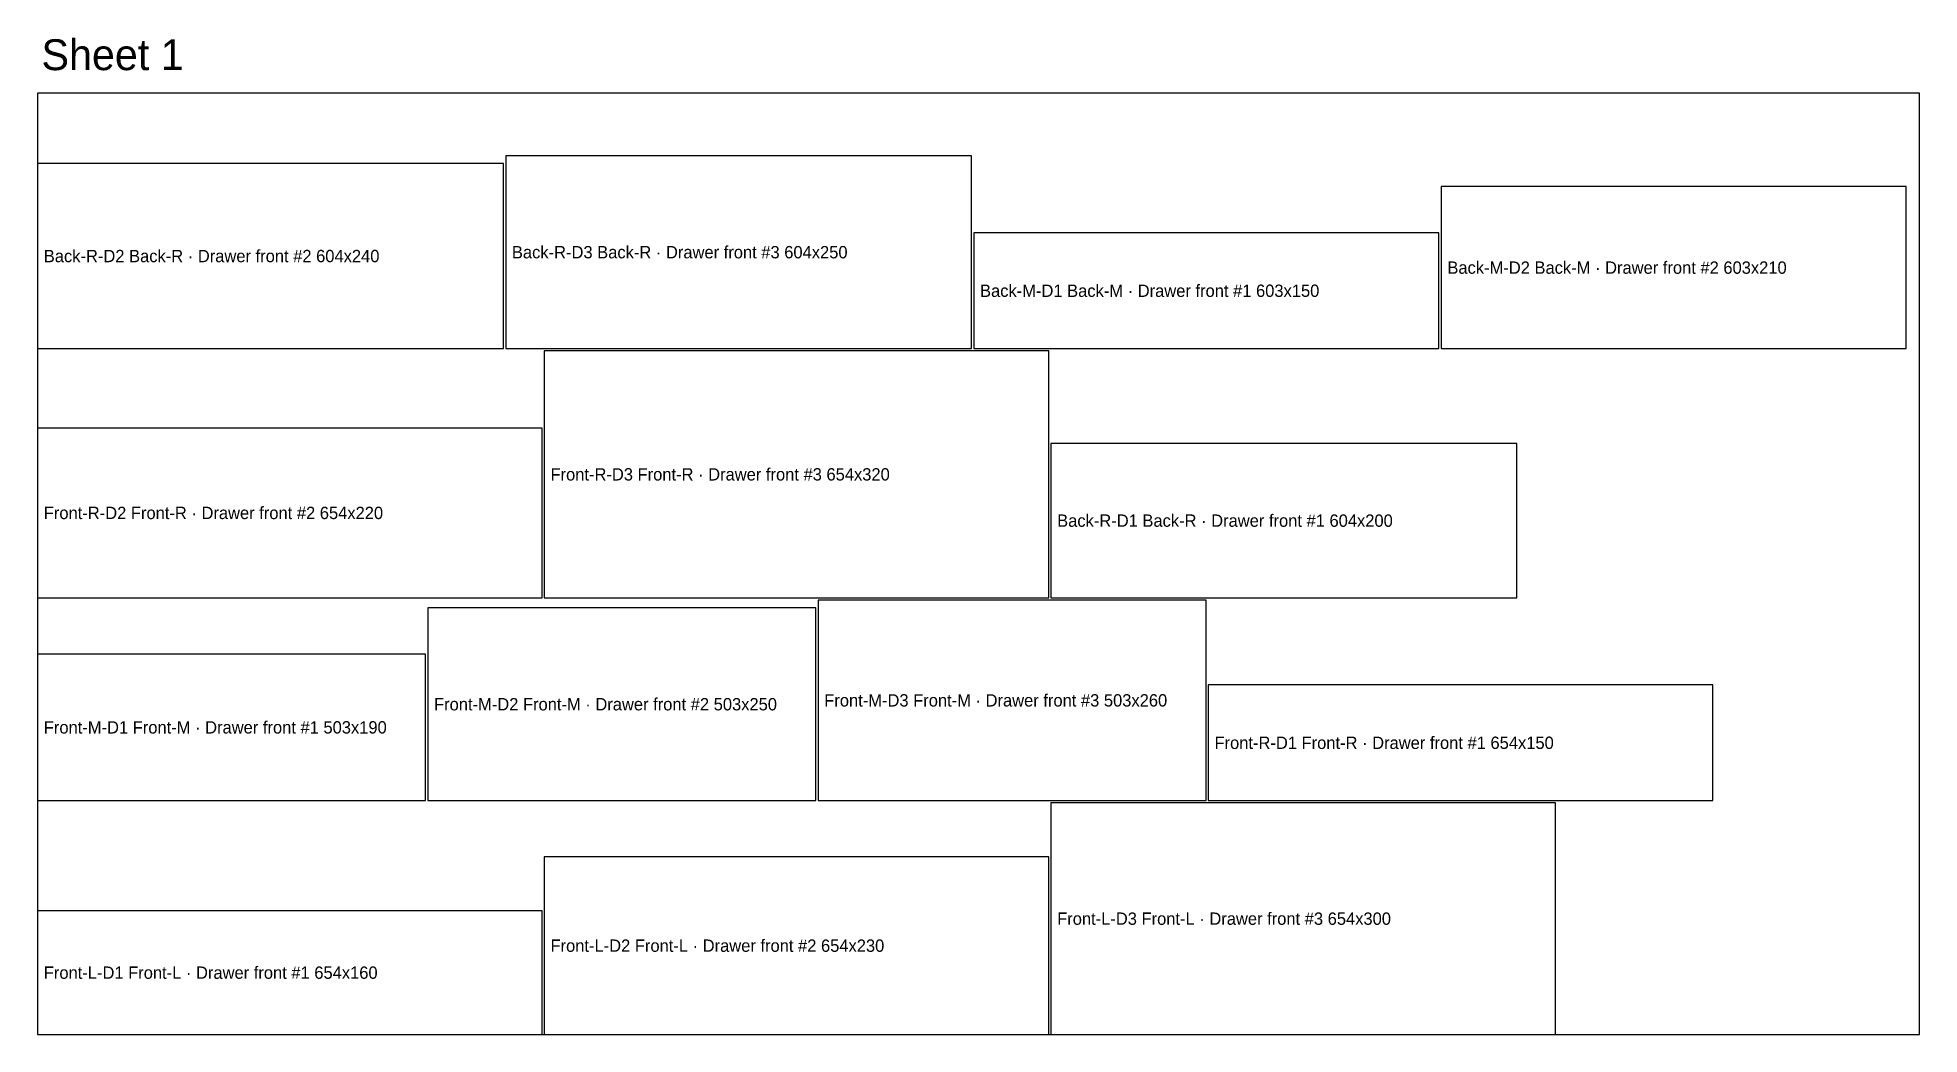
# Model space of a CAD drawing. Header units: metres. Extents: x 0 to 36760, y 0 to 1292.
# Drawn here: x 0 to 2440, y 0 to 1292 of the extents above; entities that cross this region are included whole.
import ezdxf

# ---------------------------------------------------------------- set-up
doc = ezdxf.new("R2010")
doc.units = ezdxf.units.M
for name, color, linetype in [('LABEL', 7, 'CONTINUOUS'), ('PANEL', 7, 'CONTINUOUS'), ('SHEET', 7, 'CONTINUOUS')]:
    doc.layers.add(name, color=color, linetype=linetype)

msp = doc.modelspace()

# ---------------------------------------------------------------- texts
at = {"layer": 'LABEL'}
for s, p in [('Back-R-D2 Back-R · Drawer front #2 604x240', (8, 1001)), ('Back-R-D3 Back-R · Drawer front #3 604x250', (615, 1006)), ('Back-M-D2 Back-M · Drawer front #2 603x210', (1828, 986)), ('Back-M-D1 Back-M · Drawer front #1 603x150', (1222, 956)), ('Front-R-D3 Front-R · Drawer front #3 654x320', (665, 718)), ('Front-R-D2 Front-R · Drawer front #2 654x220', (8, 668)), ('Back-R-D1 Back-R · Drawer front #1 604x200', (1322, 658)), ('Front-M-D3 Front-M · Drawer front #3 503x260', (1020, 425)), ('Front-M-D2 Front-M · Drawer front #2 503x250', (514, 420)), ('Front-M-D1 Front-M · Drawer front #1 503x190', (8, 390)), ('Front-R-D1 Front-R · Drawer front #1 654x150', (1526, 370)), ('Front-L-D3 Front-L · Drawer front #3 654x300', (1322, 142)), ('Front-L-D2 Front-L · Drawer front #2 654x230', (665, 107)), ('Front-L-D1 Front-L · Drawer front #1 654x160', (8, 72))]:
    msp.add_text(s, height=16, dxfattribs=at).set_placement(p)
at = {"layer": 'SHEET'}
msp.add_text('Sheet 1', height=40, dxfattribs=at).set_placement((5, 1250))

# ---------------------------------------------------------------- linework, layer by layer
at = {"layer": 'PANEL'}
for p, q in [((604, 1129), (0, 1129)), ((0, 1129), (0, 889)), ((604, 889), (604, 1129)), ((1211, 1139), (607, 1139)), ((607, 1139), (607, 889)), ((1211, 889), (1211, 1139)), ((2423, 1099), (1820, 1099)), ((1820, 1099), (1820, 889)), ((2423, 889), (2423, 1099)), ((1817, 1039), (1214, 1039)), ((1214, 1039), (1214, 889)), ((1817, 889), (1817, 1039)), ((0, 889), (604, 889)), ((607, 889), (1211, 889)), ((1311, 886), (657, 886)), ((657, 886), (657, 566)), ((1214, 889), (1817, 889)), ((1311, 566), (1311, 886)), ((1820, 889), (2423, 889)), ((654, 786), (0, 786)), ((0, 786), (0, 566)), ((654, 566), (654, 786)), ((1918, 766), (1314, 766)), ((1314, 766), (1314, 566)), ((1918, 566), (1918, 766)), ((0, 566), (654, 566)), ((657, 566), (1311, 566)), ((1515, 563), (1012, 563)), ((1012, 563), (1012, 303)), ((1314, 566), (1918, 566)), ((1515, 303), (1515, 563)), ((1009, 553), (506, 553)), ((506, 553), (506, 303)), ((1009, 303), (1009, 553)), ((503, 493), (0, 493)), ((0, 493), (0, 303)), ((503, 303), (503, 493)), ((2172, 453), (1518, 453)), ((1518, 453), (1518, 303)), ((2172, 303), (2172, 453)), ((0, 303), (503, 303)), ((506, 303), (1009, 303)), ((1012, 303), (1515, 303)), ((1968, 300), (1314, 300)), ((1314, 300), (1314, 0)), ((1518, 303), (2172, 303)), ((1968, 0), (1968, 300)), ((1311, 230), (657, 230)), ((657, 230), (657, 0)), ((1311, 0), (1311, 230)), ((654, 160), (0, 160)), ((0, 160), (0, 0)), ((654, 0), (654, 160)), ((0, 0), (654, 0)), ((657, 0), (1311, 0)), ((1314, 0), (1968, 0))]:
    msp.add_line(p, q, dxfattribs=at)
at = {"layer": 'SHEET'}
for p, q in [((2440, 1220), (0, 1220)), ((0, 1220), (0, 0)), ((2440, 0), (2440, 1220)), ((0, 0), (2440, 0))]:
    msp.add_line(p, q, dxfattribs=at)

msp.set_redraw_order([(e.dxf.handle, doc.entitydb.next_handle()) for e in msp.query("TEXT MTEXT ATTDEF DIMENSION ARC_DIMENSION")])  # texts and dimensions are drawn at this point

doc.saveas('drawing.dxf')
